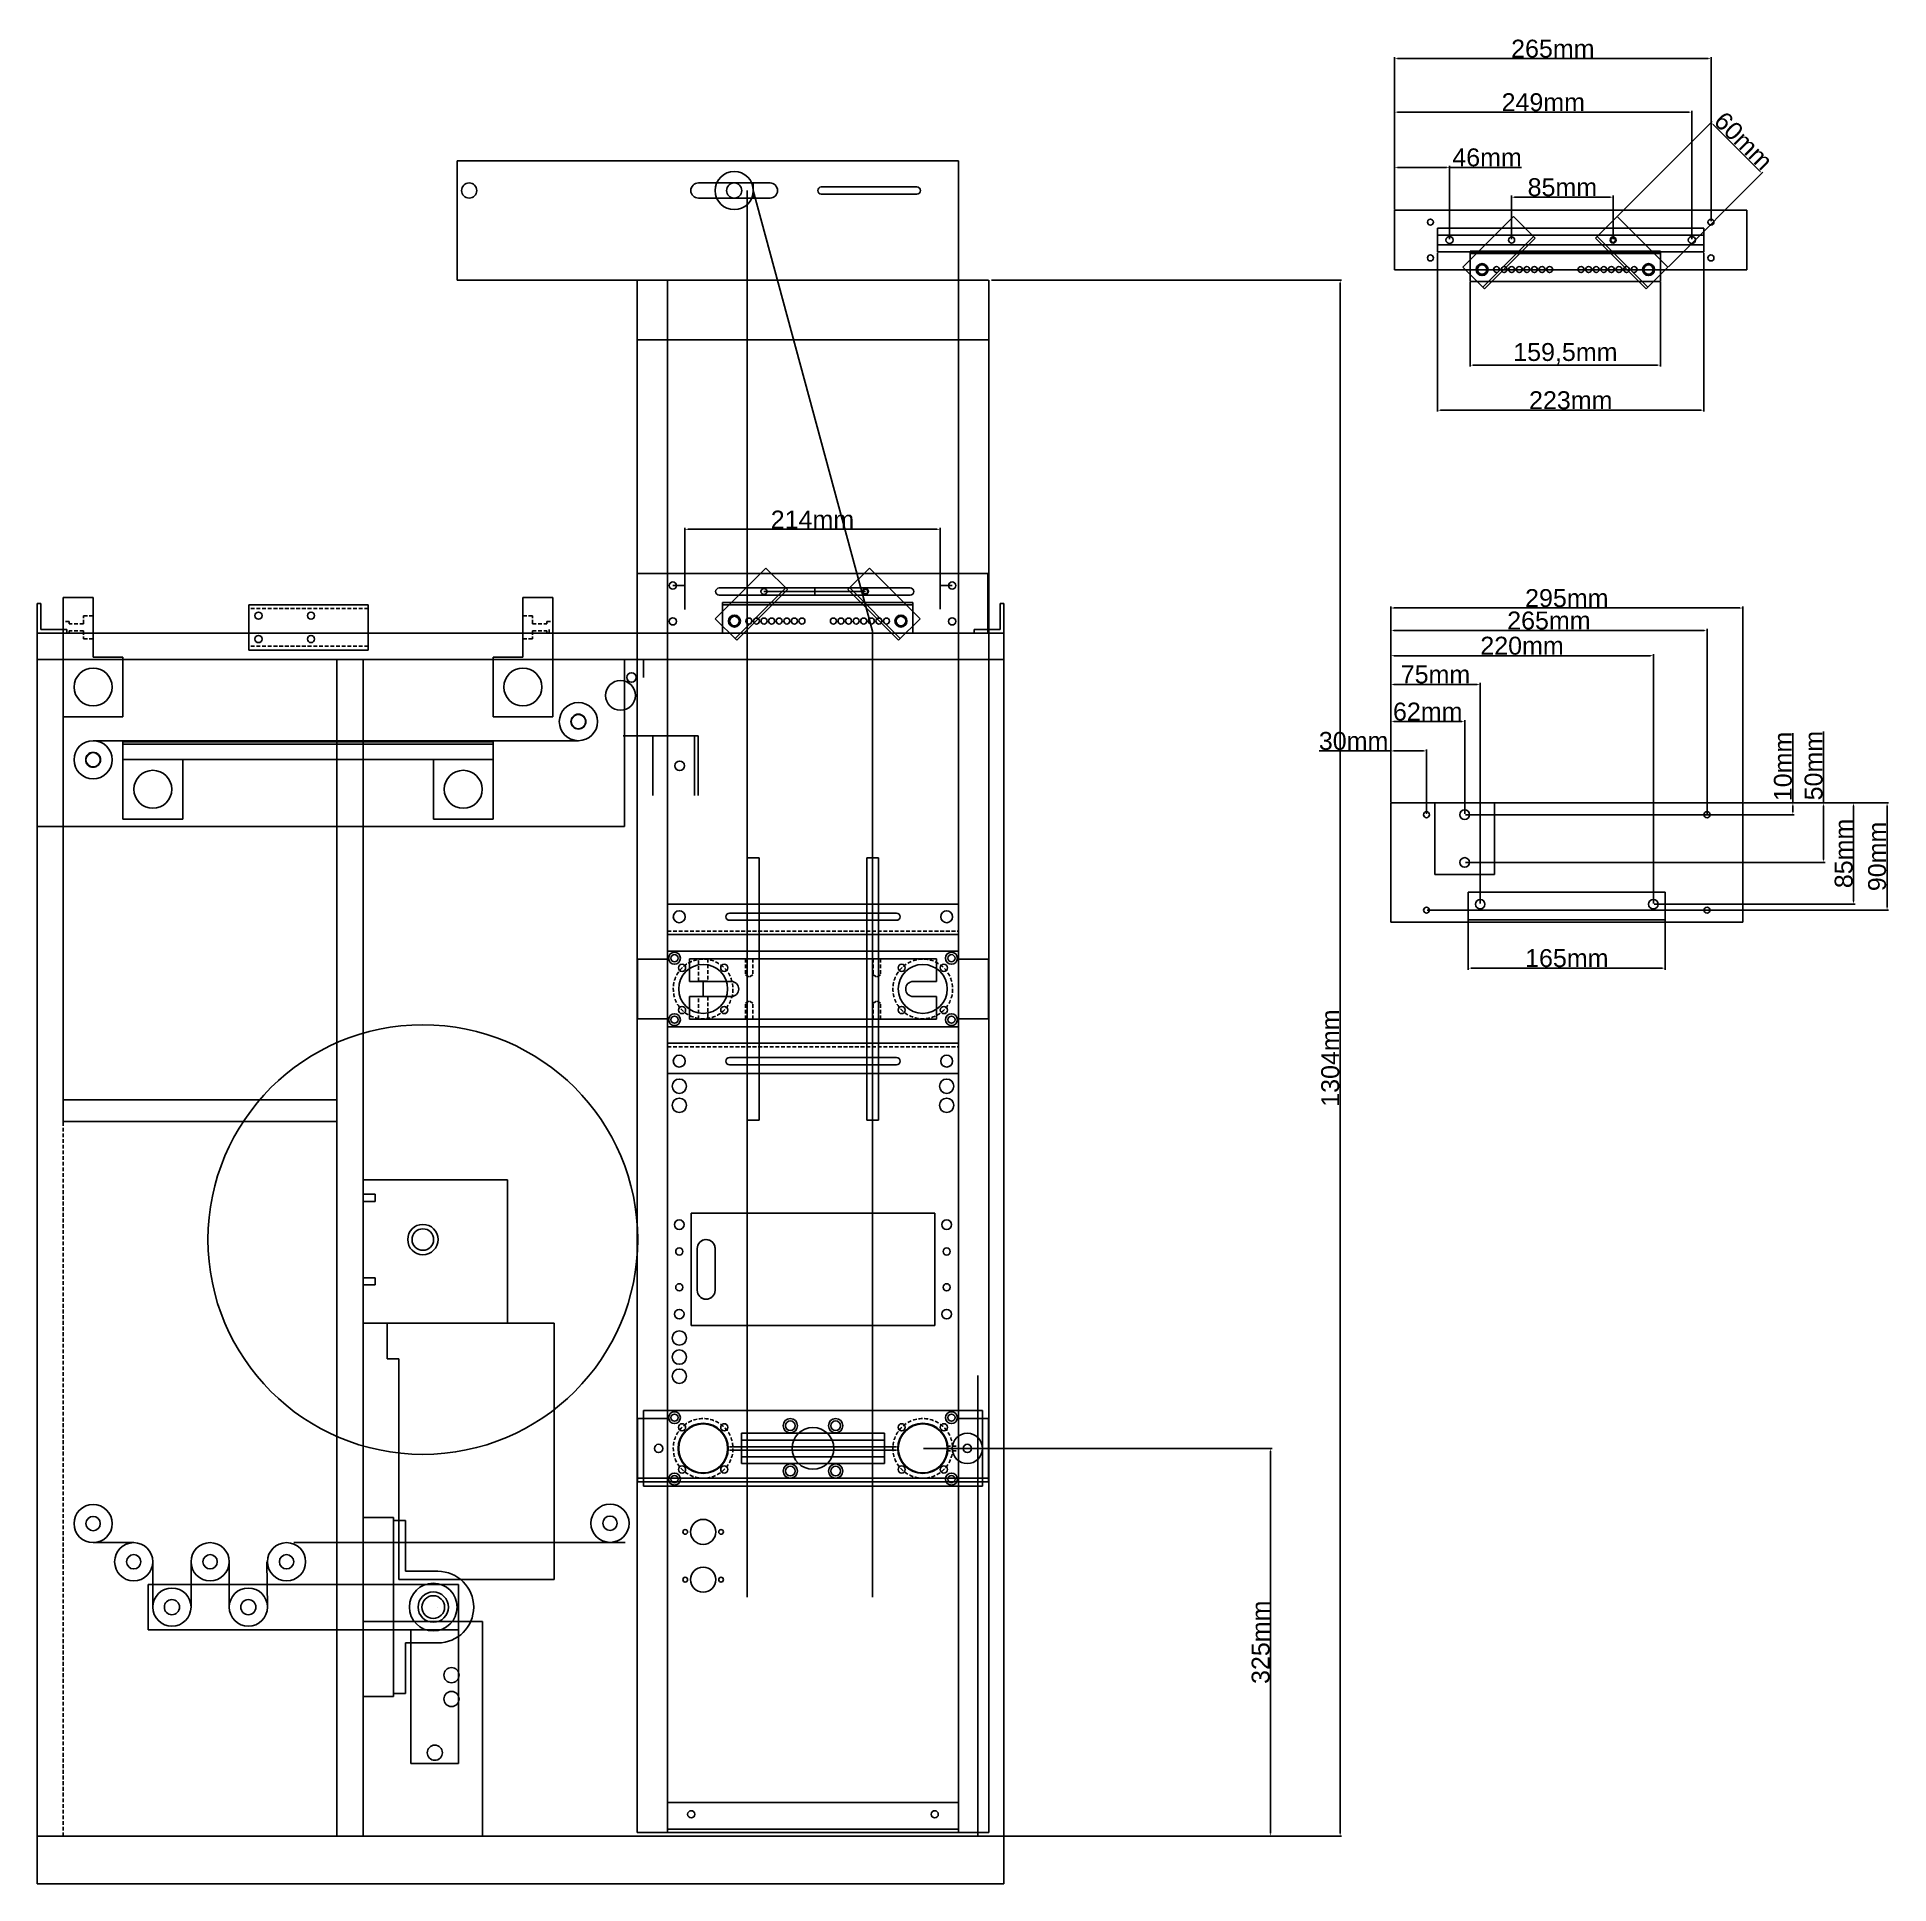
# Model space of a CAD drawing. Header units: centimetres. Extents: x -10816 to 14158, y 31630 to 54288.
# Drawn here: x -10816 to -9264, y 32969 to 34517 of the extents above.
import ezdxf

# ---------------------------------------------------------------- set-up
doc = ezdxf.new("R2010")
doc.units = ezdxf.units.CM
doc.header["$LTSCALE"] = 0.5
doc.linetypes.add('DASHED2', pattern=[9.525, 6.35, -3.175])
doc.styles.get("Standard").update_dxf_attribs({"font": 'arial.ttf'})
doc.dimstyles.new('ISO-25', dxfattribs={"dimtxt": 15, "dimasz": 2.5, "dimexe": 1.25, "dimexo": 0.625, "dimtad": 1, "dimtxsty": 'Standard', "dimcen": 2.5, "dimclrd": 1, "dimclre": 1, "dimadec": 0, "dimazin": 0, "dimtfac": 1, "dimtmove": 0, "dimatfit": 3, "dimfxl": 1, "dimarcsym": 0})

msp = doc.modelspace()

# ---------------------------------------------------------------- blocks, each defined once
blk = doc.blocks.new('*D143')
at = {"color": 1, "lineweight": -2, "transparency": 16777216}
for p, q in [((-10273, 34038.1), (-10273, 34105.9)), ((-10270.5, 34104.6), (-10061.5, 34104.6)), ((-10059, 34038.2), (-10059, 34105.9))]:
    blk.add_line(p, q, dxfattribs=at)
at = {"color": 1, "transparency": 16777216}
for points in [[(-10270.5, 34105), (-10270.5, 34104.2), (-10273, 34104.6)], [(-10061.5, 34105), (-10061.5, 34104.2), (-10059, 34104.6)]]:
    blk.add_solid(points, dxfattribs=at)
at = {"layer": 'Defpoints', "color": 0, "transparency": 16777216}
for p in [(-10059, 34104.6), (-10273, 34037.5), (-10059, 34037.6, -22.3)]:
    blk.add_point(p, dxfattribs=at)
at = {"color": 0, "transparency": 16777216, "insert": (-10166, 34112.8), "char_height": 15, "attachment_point": 5}
blk.add_mtext('214mm', dxfattribs=at)
blk = doc.blocks.new('*D144')
at = {"color": 1, "lineweight": -2, "transparency": 16777216}
for p, q in [((-9678.3, 34372.7), (-9678.3, 34409.2)), ((-9632.3, 34347.7), (-9632.3, 34409.2)), ((-9675.8, 34407.9), (-9634.8, 34407.9)), ((-9632.3, 34407.9), (-9572, 34407.9))]:
    blk.add_line(p, q, dxfattribs=at)
at = {"color": 1, "transparency": 16777216}
for points in [[(-9675.8, 34408.4), (-9675.8, 34407.5), (-9678.3, 34407.9)], [(-9634.8, 34408.4), (-9634.8, 34407.5), (-9632.3, 34407.9)]]:
    blk.add_solid(points, dxfattribs=at)
at = {"layer": 'Defpoints', "color": 0, "transparency": 16777216}
for p in [(-9632.3, 34407.9), (-9678.3, 34372), (-9632.3, 34347)]:
    blk.add_point(p, dxfattribs=at)
at = {"color": 0, "transparency": 16777216, "insert": (-9600.9, 34416.2), "char_height": 15, "attachment_point": 5}
blk.add_mtext('46mm', dxfattribs=at)
blk = doc.blocks.new('*D145')
at = {"color": 1, "lineweight": -2, "transparency": 16777216}
for p, q in [((-9678.3, 34372.7), (-9678.3, 34455.4)), ((-9675.8, 34454.2), (-9431.8, 34454.2)), ((-9429.3, 34347.7), (-9429.3, 34455.4))]:
    blk.add_line(p, q, dxfattribs=at)
at = {"color": 1, "transparency": 16777216}
for points in [[(-9675.8, 34454.6), (-9675.8, 34453.7), (-9678.3, 34454.2)], [(-9431.8, 34454.6), (-9431.8, 34453.7), (-9429.3, 34454.2)]]:
    blk.add_solid(points, dxfattribs=at)
at = {"layer": 'Defpoints', "color": 0, "transparency": 16777216}
for p in [(-9429.3, 34454.2), (-9678.3, 34372), (-9429.3, 34347)]:
    blk.add_point(p, dxfattribs=at)
at = {"color": 0, "transparency": 16777216, "insert": (-9553.8, 34462.4), "char_height": 15, "attachment_point": 5}
blk.add_mtext('249mm', dxfattribs=at)
blk = doc.blocks.new('*D146')
at = {"color": 1, "lineweight": -2, "transparency": 16777216}
for p, q in [((-9642.3, 34336.4), (-9642.3, 34203.2)), ((-9419.3, 34336.4), (-9419.3, 34203.2)), ((-9639.8, 34204.4), (-9421.8, 34204.4))]:
    blk.add_line(p, q, dxfattribs=at)
at = {"color": 1, "transparency": 16777216}
for points in [[(-9639.8, 34204.9), (-9639.8, 34204), (-9642.3, 34204.4)], [(-9421.8, 34204.9), (-9421.8, 34204), (-9419.3, 34204.4)]]:
    blk.add_solid(points, dxfattribs=at)
at = {"layer": 'Defpoints', "color": 0, "transparency": 16777216}
for p in [(-9642.3, 34337), (-9419.3, 34337), (-9419.3, 34204.4)]:
    blk.add_point(p, dxfattribs=at)
at = {"color": 0, "transparency": 16777216, "insert": (-9530.8, 34212.7), "char_height": 15, "attachment_point": 5}
blk.add_mtext('223mm', dxfattribs=at)
blk = doc.blocks.new('*D147')
at = {"color": 1, "lineweight": -2, "transparency": 16777216}
for p, q in [((-9615.1, 34311.7), (-9615.1, 34241)), ((-9455.6, 34311.7), (-9455.6, 34241)), ((-9612.6, 34242.2), (-9458.1, 34242.2))]:
    blk.add_line(p, q, dxfattribs=at)
at = {"color": 1, "transparency": 16777216}
for points in [[(-9612.6, 34242.6), (-9612.6, 34241.8), (-9615.1, 34242.2)], [(-9458.1, 34242.6), (-9458.1, 34241.8), (-9455.6, 34242.2)]]:
    blk.add_solid(points, dxfattribs=at)
at = {"layer": 'Defpoints', "color": 0, "transparency": 16777216}
for p in [(-9615.1, 34312.3), (-9455.6, 34312.3), (-9455.6, 34242.2)]:
    blk.add_point(p, dxfattribs=at)
at = {"color": 0, "transparency": 16777216, "insert": (-9535.3, 34251.8), "char_height": 15, "attachment_point": 5}
blk.add_mtext('159,5mm', dxfattribs=at)
blk = doc.blocks.new('*D148')
at = {"color": 1, "lineweight": -2, "transparency": 16777216}
for p, q in [((-9491.5, 34367.1), (-9412.3, 34446.3)), ((-9411.4, 34443.7), (-9372.5, 34404.8)), ((-9449, 34324.7), (-9369.8, 34403.9))]:
    blk.add_line(p, q, dxfattribs=at)
at = {"color": 1, "transparency": 16777216}
for points in [[(-9411.1, 34443.9), (-9411.7, 34443.4), (-9413.2, 34445.4)], [(-9372.2, 34405.1), (-9372.8, 34404.5), (-9370.7, 34403)]]:
    blk.add_solid(points, dxfattribs=at)
at = {"layer": 'Defpoints', "color": 0, "transparency": 16777216}
for p in [(-9370.7, 34403), (-9491.9, 34366.7), (-9449.5, 34324.2)]:
    blk.add_point(p, dxfattribs=at)
at = {"color": 0, "transparency": 16777216, "insert": (-9386.1, 34430.1), "char_height": 15, "attachment_point": 5, "rotation": 315}
blk.add_mtext('60mm', dxfattribs=at)
blk = doc.blocks.new('*D149')
at = {"color": 1, "lineweight": -2, "transparency": 16777216}
for p, q in [((-9580.3, 34347.7), (-9580.3, 34384.2)), ((-9577.8, 34382.9), (-9497.8, 34382.9)), ((-9495.3, 34347.7), (-9495.3, 34384.2))]:
    blk.add_line(p, q, dxfattribs=at)
at = {"color": 1, "transparency": 16777216}
for points in [[(-9577.8, 34383.4), (-9577.8, 34382.5), (-9580.3, 34382.9)], [(-9497.8, 34383.4), (-9497.8, 34382.5), (-9495.3, 34382.9)]]:
    blk.add_solid(points, dxfattribs=at)
at = {"layer": 'Defpoints', "color": 0, "transparency": 16777216}
for p in [(-9495.3, 34382.9), (-9580.3, 34347), (-9495.3, 34347)]:
    blk.add_point(p, dxfattribs=at)
at = {"color": 0, "transparency": 16777216, "insert": (-9537.8, 34391.2), "char_height": 15, "attachment_point": 5}
blk.add_mtext('85mm', dxfattribs=at)
blk = doc.blocks.new('*D150')
at = {"color": 1, "lineweight": -2, "transparency": 16777216}
for p, q in [((-9678.3, 34372.7), (-9678.3, 34500.3)), ((-9675.8, 34499), (-9415.8, 34499)), ((-9413.3, 34362.7), (-9413.3, 34500.3))]:
    blk.add_line(p, q, dxfattribs=at)
at = {"color": 1, "transparency": 16777216}
for points in [[(-9675.8, 34499.4), (-9675.8, 34498.6), (-9678.3, 34499)], [(-9415.8, 34499.4), (-9415.8, 34498.6), (-9413.3, 34499)]]:
    blk.add_solid(points, dxfattribs=at)
at = {"layer": 'Defpoints', "color": 0, "transparency": 16777216}
for p in [(-9413.3, 34499), (-9678.3, 34372), (-9413.3, 34362)]:
    blk.add_point(p, dxfattribs=at)
at = {"color": 0, "transparency": 16777216, "insert": (-9545.8, 34507.3), "char_height": 15, "attachment_point": 5}
blk.add_mtext('265mm', dxfattribs=at)
blk = doc.blocks.new('*D151')
at = {"color": 1, "lineweight": -2, "transparency": 16777216}
for p, q in [((-9681.6, 33918.9), (-9741.4, 33918.9)), ((-9681.6, 33876.1), (-9681.6, 33920.2)), ((-9654.1, 33918.9), (-9679.1, 33918.9)), ((-9651.6, 33866.1), (-9651.6, 33920.2))]:
    blk.add_line(p, q, dxfattribs=at)
at = {"color": 1, "transparency": 16777216}
for points in [[(-9679.1, 33919.4), (-9679.1, 33918.5), (-9681.6, 33918.9)], [(-9654.1, 33919.4), (-9654.1, 33918.5), (-9651.6, 33918.9)]]:
    blk.add_solid(points, dxfattribs=at)
at = {"layer": 'Defpoints', "color": 0, "transparency": 16777216}
for p in [(-9681.6, 33918.9), (-9681.6, 33875.5), (-9651.6, 33865.5)]:
    blk.add_point(p, dxfattribs=at)
at = {"color": 0, "transparency": 16777216, "insert": (-9712.7, 33927.2), "char_height": 15, "attachment_point": 5}
blk.add_mtext('30mm', dxfattribs=at)
blk = doc.blocks.new('*D152')
at = {"color": 1, "lineweight": -2, "transparency": 16777216}
for p, q in [((-9681.6, 33876.1), (-9681.6, 33944.8)), ((-9619.6, 33866.1), (-9619.6, 33944.8)), ((-9622.1, 33943.5), (-9679.1, 33943.5))]:
    blk.add_line(p, q, dxfattribs=at)
at = {"color": 1, "transparency": 16777216}
for points in [[(-9679.1, 33943.9), (-9679.1, 33943.1), (-9681.6, 33943.5)], [(-9622.1, 33943.9), (-9622.1, 33943.1), (-9619.6, 33943.5)]]:
    blk.add_solid(points, dxfattribs=at)
at = {"layer": 'Defpoints', "color": 0, "transparency": 16777216}
for p in [(-9681.6, 33943.5), (-9681.6, 33875.5), (-9619.6, 33865.5)]:
    blk.add_point(p, dxfattribs=at)
at = {"color": 0, "transparency": 16777216, "insert": (-9650.6, 33951.8), "char_height": 15, "attachment_point": 5}
blk.add_mtext('62mm', dxfattribs=at)
blk = doc.blocks.new('*D153')
at = {"color": 1, "lineweight": -2, "transparency": 16777216}
for p, q in [((-9681.6, 33876.1), (-9681.6, 33975.9)), ((-9609.1, 33974.7), (-9679.1, 33974.7)), ((-9606.6, 33791.1), (-9606.6, 33975.9))]:
    blk.add_line(p, q, dxfattribs=at)
at = {"color": 1, "transparency": 16777216}
for points in [[(-9679.1, 33975.1), (-9679.1, 33974.2), (-9681.6, 33974.7)], [(-9609.1, 33975.1), (-9609.1, 33974.2), (-9606.6, 33974.7)]]:
    blk.add_solid(points, dxfattribs=at)
at = {"layer": 'Defpoints', "color": 0, "transparency": 16777216}
for p in [(-9681.6, 33974.7), (-9681.6, 33875.5), (-9606.6, 33790.5)]:
    blk.add_point(p, dxfattribs=at)
at = {"color": 0, "transparency": 16777216, "insert": (-9644.1, 33982.9), "char_height": 15, "attachment_point": 5}
blk.add_mtext('75mm', dxfattribs=at)
blk = doc.blocks.new('*D154')
at = {"color": 1, "lineweight": -2, "transparency": 16777216}
for p, q in [((-9681.6, 33876.1), (-9681.6, 34000)), ((-9464.1, 33998.7), (-9679.1, 33998.7)), ((-9461.6, 33791.1), (-9461.6, 34000))]:
    blk.add_line(p, q, dxfattribs=at)
at = {"color": 1, "transparency": 16777216}
for points in [[(-9679.1, 33999.1), (-9679.1, 33998.3), (-9681.6, 33998.7)], [(-9464.1, 33999.1), (-9464.1, 33998.3), (-9461.6, 33998.7)]]:
    blk.add_solid(points, dxfattribs=at)
at = {"layer": 'Defpoints', "color": 0, "transparency": 16777216}
for p in [(-9681.6, 33998.7), (-9681.6, 33875.5), (-9461.6, 33790.5)]:
    blk.add_point(p, dxfattribs=at)
at = {"color": 0, "transparency": 16777216, "insert": (-9571.6, 34007), "char_height": 15, "attachment_point": 5}
blk.add_mtext('220mm', dxfattribs=at)
blk = doc.blocks.new('*D155')
at = {"color": 1, "lineweight": -2, "transparency": 16777216}
for p, q in [((-9681.6, 33876.1), (-9681.6, 34039.9)), ((-9389.1, 34038.7), (-9679.1, 34038.7)), ((-9386.6, 33876.1), (-9386.6, 34039.9))]:
    blk.add_line(p, q, dxfattribs=at)
at = {"color": 1, "transparency": 16777216}
for points in [[(-9679.1, 34039.1), (-9679.1, 34038.2), (-9681.6, 34038.7)], [(-9389.1, 34039.1), (-9389.1, 34038.2), (-9386.6, 34038.7)]]:
    blk.add_solid(points, dxfattribs=at)
at = {"layer": 'Defpoints', "color": 0, "transparency": 16777216}
for p in [(-9681.6, 34038.7), (-9681.6, 33875.5), (-9386.6, 33875.5)]:
    blk.add_point(p, dxfattribs=at)
at = {"color": 0, "transparency": 16777216, "insert": (-9534.1, 34046.9), "char_height": 15, "attachment_point": 5}
blk.add_mtext('295mm', dxfattribs=at)
blk = doc.blocks.new('*D156')
at = {"color": 1, "lineweight": -2, "transparency": 16777216}
for p, q in [((-9344.7, 33875.5), (-9344.7, 33933.8)), ((-9386, 33875.5), (-9343.5, 33875.5)), ((-9344.7, 33868), (-9344.7, 33873)), ((-9619, 33865.5), (-9343.5, 33865.5))]:
    blk.add_line(p, q, dxfattribs=at)
at = {"color": 1, "transparency": 16777216}
for points in [[(-9345.2, 33873), (-9344.3, 33873), (-9344.7, 33875.5)], [(-9345.2, 33868), (-9344.3, 33868), (-9344.7, 33865.5)]]:
    blk.add_solid(points, dxfattribs=at)
at = {"layer": 'Defpoints', "color": 0, "transparency": 16777216}
for p in [(-9386.6, 33875.5), (-9344.7, 33875.5), (-9619.6, 33865.5)]:
    blk.add_point(p, dxfattribs=at)
at = {"color": 0, "transparency": 16777216, "insert": (-9353, 33905.9), "char_height": 15, "attachment_point": 5, "rotation": 90}
blk.add_mtext('10mm', dxfattribs=at)
blk = doc.blocks.new('*D157')
at = {"color": 1, "lineweight": -2, "transparency": 16777216}
for p, q in [((-9319, 33875.5), (-9319, 33935.2)), ((-9386, 33875.5), (-9317.8, 33875.5)), ((-9319, 33828), (-9319, 33873)), ((-9619, 33825.5), (-9317.8, 33825.5))]:
    blk.add_line(p, q, dxfattribs=at)
at = {"color": 1, "transparency": 16777216}
for points in [[(-9319.4, 33873), (-9318.6, 33873), (-9319, 33875.5)], [(-9319.4, 33828), (-9318.6, 33828), (-9319, 33825.5)]]:
    blk.add_solid(points, dxfattribs=at)
at = {"layer": 'Defpoints', "color": 0, "transparency": 16777216}
for p in [(-9386.6, 33875.5), (-9319, 33875.5), (-9619.6, 33825.5)]:
    blk.add_point(p, dxfattribs=at)
at = {"color": 0, "transparency": 16777216, "insert": (-9327.3, 33906.6), "char_height": 15, "attachment_point": 5, "rotation": 90}
blk.add_mtext('50mm', dxfattribs=at)
blk = doc.blocks.new('*D158')
at = {"color": 1, "lineweight": -2, "transparency": 16777216}
for p, q in [((-9386, 33875.5), (-9292.6, 33875.5)), ((-9293.9, 33793), (-9293.9, 33873)), ((-9461, 33790.5), (-9292.6, 33790.5))]:
    blk.add_line(p, q, dxfattribs=at)
at = {"color": 1, "transparency": 16777216}
for points in [[(-9294.3, 33873), (-9293.4, 33873), (-9293.9, 33875.5)], [(-9294.3, 33793), (-9293.4, 33793), (-9293.9, 33790.5)]]:
    blk.add_solid(points, dxfattribs=at)
at = {"layer": 'Defpoints', "color": 0, "transparency": 16777216}
for p in [(-9386.6, 33875.5), (-9293.9, 33875.5), (-9461.6, 33790.5)]:
    blk.add_point(p, dxfattribs=at)
at = {"color": 0, "transparency": 16777216, "insert": (-9302.1, 33833), "char_height": 15, "attachment_point": 5, "rotation": 90}
blk.add_mtext('85mm', dxfattribs=at)
blk = doc.blocks.new('*D159')
at = {"color": 1, "lineweight": -2, "transparency": 16777216}
for p, q in [((-9386, 33875.5), (-9264.5, 33875.5)), ((-9265.8, 33788), (-9265.8, 33873)), ((-9651, 33785.5), (-9264.5, 33785.5))]:
    blk.add_line(p, q, dxfattribs=at)
at = {"color": 1, "transparency": 16777216}
for points in [[(-9266.2, 33873), (-9265.4, 33873), (-9265.8, 33875.5)], [(-9266.2, 33788), (-9265.4, 33788), (-9265.8, 33785.5)]]:
    blk.add_solid(points, dxfattribs=at)
at = {"layer": 'Defpoints', "color": 0, "transparency": 16777216}
for p in [(-9386.6, 33875.5), (-9265.8, 33875.5), (-9651.6, 33785.5)]:
    blk.add_point(p, dxfattribs=at)
at = {"color": 0, "transparency": 16777216, "insert": (-9274.1, 33830.5), "char_height": 15, "attachment_point": 5, "rotation": 90}
blk.add_mtext('90mm', dxfattribs=at)
blk = doc.blocks.new('*D160')
at = {"color": 1, "lineweight": -2, "transparency": 16777216}
for p, q in [((-9681.6, 33876.1), (-9681.6, 34021.1)), ((-9419.1, 34019.8), (-9679.1, 34019.8)), ((-9416.6, 33866.1), (-9416.6, 34021.1))]:
    blk.add_line(p, q, dxfattribs=at)
at = {"color": 1, "transparency": 16777216}
for points in [[(-9679.1, 34020.2), (-9679.1, 34019.4), (-9681.6, 34019.8)], [(-9419.1, 34020.2), (-9419.1, 34019.4), (-9416.6, 34019.8)]]:
    blk.add_solid(points, dxfattribs=at)
at = {"layer": 'Defpoints', "color": 0, "transparency": 16777216}
for p in [(-9681.6, 34019.8), (-9681.6, 33875.5), (-9416.6, 33865.5)]:
    blk.add_point(p, dxfattribs=at)
at = {"color": 0, "transparency": 16777216, "insert": (-9549.1, 34028.1), "char_height": 15, "attachment_point": 5}
blk.add_mtext('265mm', dxfattribs=at)
blk = doc.blocks.new('*D161')
at = {"color": 1, "lineweight": -2, "transparency": 16777216}
for p, q in [((-9616.6, 33774.8), (-9616.6, 33735.6)), ((-9451.6, 33774.8), (-9451.6, 33735.6)), ((-9614.1, 33736.9), (-9454.1, 33736.9))]:
    blk.add_line(p, q, dxfattribs=at)
at = {"color": 1, "transparency": 16777216}
for points in [[(-9614.1, 33737.3), (-9614.1, 33736.5), (-9616.6, 33736.9)], [(-9454.1, 33737.3), (-9454.1, 33736.5), (-9451.6, 33736.9)]]:
    blk.add_solid(points, dxfattribs=at)
at = {"layer": 'Defpoints', "color": 0, "transparency": 16777216}
for p in [(-9616.6, 33775.5), (-9451.6, 33775.5), (-9451.6, 33736.9)]:
    blk.add_point(p, dxfattribs=at)
at = {"color": 0, "transparency": 16777216, "insert": (-9534.1, 33745.2), "char_height": 15, "attachment_point": 5}
blk.add_mtext('165mm', dxfattribs=at)
blk = doc.blocks.new('*D170')
at = {"color": 1, "lineweight": -2, "transparency": 16777216}
for p, q in [((-10072.9, 33334.5), (-9780.9, 33334.5)), ((-9782.2, 33012), (-9782.2, 33332)), ((-10004.9, 33009.5), (-9780.9, 33009.5))]:
    blk.add_line(p, q, dxfattribs=at)
at = {"color": 1, "transparency": 16777216}
for points in [[(-9782.6, 33332), (-9781.8, 33332), (-9782.2, 33334.5)], [(-9782.6, 33012), (-9781.8, 33012), (-9782.2, 33009.5)]]:
    blk.add_solid(points, dxfattribs=at)
at = {"layer": 'Defpoints', "color": 0, "transparency": 16777216}
for p in [(-10073.6, 33334.5), (-9782.2, 33334.5), (-10005.6, 33009.5)]:
    blk.add_point(p, dxfattribs=at)
at = {"color": 0, "transparency": 16777216, "insert": (-9790.5, 33172), "char_height": 15, "attachment_point": 5, "rotation": 90}
blk.add_mtext('325mm', dxfattribs=at)
blk = doc.blocks.new('*D171')
at = {"color": 1, "lineweight": -2, "transparency": 16777216}
for p, q in [((-10015.9, 34313.5), (-9722.7, 34313.5)), ((-9723.9, 34311), (-9723.9, 33012)), ((-10004.9, 33009.5), (-9722.7, 33009.5))]:
    blk.add_line(p, q, dxfattribs=at)
at = {"color": 1, "transparency": 16777216}
for points in [[(-9724.4, 34311), (-9723.5, 34311), (-9723.9, 34313.5)], [(-9724.4, 33012), (-9723.5, 33012), (-9723.9, 33009.5)]]:
    blk.add_solid(points, dxfattribs=at)
at = {"layer": 'Defpoints', "color": 0, "transparency": 16777216}
for p in [(-10016.6, 34313.5), (-10005.6, 33009.5), (-9723.9, 33009.5)]:
    blk.add_point(p, dxfattribs=at)
at = {"color": 0, "transparency": 16777216, "insert": (-9732.2, 33661.5), "char_height": 15, "attachment_point": 5, "rotation": 90}
blk.add_mtext('1304mm', dxfattribs=at)

# ---------------------------------------------------------------- dimensions: what is measured, and where the dimension line sits
for base, p1, p2, picture, middle in [((-9413.325, 34499.003), (-9678.325, 34372.031), (-9413.325, 34362.031), '*D150', (-9545.825, 34507.287)), ((-9429.325, 34454.152), (-9678.325, 34372.031), (-9429.325, 34347.031), '*D145', (-9553.825, 34462.436)), ((-9632.325, 34407.946), (-9678.325, 34372.031), (-9632.325, 34347.031), '*D144', (-9600.899, 34416.229)), ((-9495.325, 34382.945), (-9580.325, 34347.031), (-9495.325, 34347.031), '*D149', (-9537.825, 34391.229)), ((-9419.325, 34204.444), (-9642.325, 34337.031), (-9419.325, 34337.031), '*D146', (-9530.825, 34212.733)), ((-9455.577, 34242.202), (-9615.077, 34312.283), (-9455.577, 34312.283), '*D147', (-9535.327, 34251.841)), ((-10058.97883738, 34104.628082462), (-10272.97383738, 34037.465804072), (-10058.97883738, 34037.562673825, -22.3), '*D143', (-10165.97633738, 34112.783778233)), ((-9681.628, 34019.806), (-9416.628, 33865.474), (-9681.628, 33875.474), '*D160', (-9549.128, 34028.089)), ((-9681.628, 33998.703), (-9461.628, 33790.474), (-9681.628, 33875.474), '*D154', (-9571.628, 34006.987)), ((-9681.628, 33974.666), (-9606.628, 33790.474), (-9681.628, 33875.474), '*D153', (-9644.128, 33982.918)), ((-9681.628, 33943.533), (-9619.628, 33865.474), (-9681.628, 33875.474), '*D152', (-9650.628, 33951.817)), ((-9681.628, 33918.947), (-9651.628, 33865.474), (-9681.628, 33875.474), '*D151', (-9712.747, 33927.235)), ((-9451.628, 33736.882), (-9616.628, 33775.474), (-9451.628, 33775.474), '*D161', (-9534.128, 33745.165))]:
    dim = msp.add_linear_dim(base=base, p1=p1, p2=p2, dimstyle='ISO-25', override={"dimpost": 'mm'})
    dim.commit()
    dim.dimension.update_dxf_attribs({"geometry": picture, "text_midpoint": middle})
dim = msp.add_aligned_dim(p1=(-9491.916, 34366.654), p2=(-9449.49, 34324.227), distance=111.389, dimstyle='ISO-25', override={"dimpost": 'mm'})
dim.commit()
dim.dimension.update_dxf_attribs({"geometry": '*D148', "text_midpoint": (-9386.082, 34430.062)})
for base, p1, p2, picture, middle in [((-9723.942, 33009.466), (-10016.574, 34313.466), (-10005.574, 33009.466), '*D171', (-9732.23, 33661.466)), ((-9319.007, 33875.474), (-9619.628, 33825.474), (-9386.628, 33875.474), '*D157', (-9327.291, 33906.599)), ((-9344.743, 33875.474), (-9619.628, 33865.474), (-9386.628, 33875.474), '*D156', (-9353.026, 33905.893)), ((-9265.783, 33875.474), (-9651.628, 33785.474), (-9386.628, 33875.474), '*D159', (-9274.066, 33830.474)), ((-9293.857, 33875.474), (-9461.628, 33790.474), (-9386.628, 33875.474), '*D158', (-9302.141, 33832.974)), ((-9782.193, 33334.466), (-10005.574, 33009.466), (-10073.574, 33334.466), '*D170', (-9790.482, 33171.966))]:
    dim = msp.add_linear_dim(base=base, p1=p1, p2=p2, angle=90, dimstyle='ISO-25', override={"dimpost": 'mm'})
    dim.commit()
    dim.dimension.update_dxf_attribs({"geometry": picture, "text_midpoint": middle})
dim = msp.add_linear_dim(base=(-9681.628, 34038.657), p1=(-9386.628, 33875.474), p2=(-9681.628, 33875.474), dimstyle='ISO-25', override={"dimpost": 'mm'})
dim.commit()
dim.dimension.update_dxf_attribs({"geometry": '*D155', "text_midpoint": (-9534.128, 34038.657), "dimtype": 160})

# ---------------------------------------------------------------- linework, layer by layer
for p, q in [((-10043.574, 34413.466), (-10463.574, 34413.466)), ((-10463.574, 34313.466), (-10463.574, 34413.466)), ((-10463.574, 34413.466), (-10453.574, 34413.466)), ((-10463.574, 34413.466), (-10233.574, 34413.466)), ((-10043.574, 34313.466), (-10043.574, 34413.466)), ((-10261.574, 34394.816), (-10201.574, 34394.816)), ((-10215.574, 34394.816), (-10215.574, 34382.116)), ((-10261.574, 34382.116), (-10201.574, 34382.116)), ((-10215.574, 34382.116), (-10215.574, 34388.466)), ((-10158.574, 34391.466), (-10078.574, 34391.466)), ((-10078.574, 34385.466), (-10158.574, 34385.466)), ((-9678.325, 34372.031), (-9383.325, 34372.031)), ((-9678.325, 34372.031), (-9668.325, 34372.031)), ((-9678.325, 34322.031), (-9678.325, 34372.031)), ((-9658.325, 34372.031), (-9434.325, 34372.031)), ((-9621.161, 34324.227), (-9578.734, 34366.654)), ((-9578.734, 34366.654), (-9560.703, 34348.622)), ((-9491.916, 34366.654), (-9509.948, 34348.622)), ((-9449.49, 34324.227), (-9491.916, 34366.654)), ((-9383.325, 34372.031), (-9383.325, 34322.031)), ((-9642.325, 34357.031), (-9419.325, 34357.031)), ((-9642.325, 34357.031), (-9642.325, 34337.031)), ((-9419.325, 34351.031), (-9642.325, 34351.031)), ((-9562.117, 34350.037), (-9604.544, 34307.61)), ((-9560.703, 34348.622), (-9603.13, 34306.196)), ((-9509.948, 34348.622), (-9467.521, 34306.196)), ((-9508.533, 34350.037), (-9466.107, 34307.61)), ((-9419.325, 34357.031), (-9419.325, 34351.031)), ((-9419.325, 34357.031), (-9419.325, 34337.031)), ((-10043.574, 34313.466), (-10043.574, 34343.466)), ((-9642.325, 34343.031), (-9419.325, 34343.031)), ((-9419.325, 34337.031), (-9642.325, 34337.031)), ((-9615.077, 34337.783), (-9455.577, 34337.783)), ((-9615.077, 34312.283), (-9615.077, 34337.783)), ((-9615.077, 34335.783), (-9455.577, 34335.783)), ((-9455.577, 34337.783), (-9455.577, 34312.283)), ((-9419.325, 34343.031), (-9419.325, 34337.031)), ((-9383.325, 34322.031), (-9678.325, 34322.031)), ((-9603.13, 34306.196), (-9621.161, 34324.227)), ((-9467.521, 34306.196), (-9449.49, 34324.227)), ((-10043.574, 34313.466), (-10463.574, 34313.466)), ((-10312.974, 34313.466), (-10312.974, 33012.466)), ((-10312.574, 34313.466), (-10287.574, 34313.466)), ((-10287.574, 33012.466), (-10287.574, 34313.466)), ((-10287.574, 34263.466), (-10287.574, 34313.466)), ((-10043.574, 34313.466), (-10043.574, 33134.466)), ((-10043.574, 34313.466), (-10043.574, 34263.466)), ((-10043.574, 34313.466), (-10018.574, 34313.466)), ((-10018.174, 33012.466), (-10018.174, 34313.466)), ((-9455.577, 34312.283), (-9615.077, 34312.283)), ((-10287.574, 34263.466), (-10312.574, 34263.466)), ((-10287.574, 34263.466), (-10043.574, 34263.466)), ((-10043.574, 34263.466), (-10018.574, 34263.466)), ((-10247.462, 34029.662, -11.29), (-10205.035, 34072.088, -11.29)), ((-10205.035, 34072.088, -11.29), (-10187.004, 34054.057, -11.29)), ((-10118.217, 34072.088, -11.29), (-10136.248, 34054.057, -11.29)), ((-10075.791, 34029.662, -11.29), (-10118.217, 34072.088, -11.29)), ((-10312.974, 34017.466), (-10312.974, 34067.466)), ((-10312.974, 34067.466), (-10018.979, 34067.466, -22.3)), ((-10312.974, 34067.466), (-10302.974, 34067.466)), ((-10312.974, 34067.466), (-10282.974, 34067.466)), ((-10282.974, 34057.466), (-10272.974, 34057.466)), ((-10272.974, 34057.466), (-10272.974, 34037.466)), ((-10244.124, 34055.466, -0.14), (-10084.129, 34055.466, -22.44)), ((-10188.418, 34055.471, -11.29), (-10230.845, 34013.045, -11.29)), ((-10187.004, 34054.057, -11.29), (-10229.43, 34011.63, -11.29)), ((-10206.626, 34052.466, -11.29), (-10121.626, 34052.466, -11.29)), ((-10164.126, 34055.466, -11.29), (-10164.126, 34049.466, -11.29)), ((-10136.248, 34054.057, -11.29), (-10093.822, 34011.63, -11.29)), ((-10134.834, 34055.471, -11.29), (-10092.408, 34013.045, -11.29)), ((-10048.979, 34057.466, -22.3), (-10058.979, 34057.466, -22.3)), ((-10058.979, 34057.466, -22.3), (-10058.979, 34037.563, -22.3)), ((-10018.979, 34067.466, -22.3), (-10018.979, 34017.466, -22.3)), ((-10815.574, 34017.466), (-10815.574, 34042.466)), ((-10815.574, 34042.466), (-10812.514, 34042.466)), ((-10812.514, 34020.526), (-10812.514, 34042.466)), ((-10793.574, 34047.466), (-10793.574, 33947.466)), ((-10768.574, 34047.466), (-10793.574, 34047.466)), ((-10768.574, 33997.466), (-10768.574, 34047.466)), ((-10638.074, 34041.466), (-10638.074, 34003.466)), ((-10578.074, 34041.466), (-10638.074, 34041.466)), ((-10638.074, 34003.466), (-10638.074, 34041.466)), ((-10638.074, 34041.466), (-10578.074, 34041.466)), ((-10638.074, 34041.466), (-10538.074, 34041.466)), ((-10538.074, 34003.466), (-10538.074, 34041.466)), ((-10408.574, 34047.466), (-10383.574, 34047.466)), ((-10408.574, 33997.466), (-10408.574, 34047.466)), ((-10383.574, 34047.466), (-10383.574, 33947.466)), ((-10244.124, 34049.466, -0.14), (-10084.129, 34049.466, -22.44)), ((-10241.378, 34043.217, -11.29), (-10081.878, 34043.217, -11.29)), ((-10241.378, 34017.717, -11.29), (-10241.378, 34043.217, -11.29)), ((-10241.378, 34041.217, -11.29), (-10081.878, 34041.217, -11.29)), ((-10081.878, 34043.217, -11.29), (-10081.878, 34017.717, -11.29)), ((-10005.574, 34042.466), (-10008.634, 34042.466)), ((-10008.634, 34020.526), (-10008.634, 34042.466)), ((-10005.574, 34042.466), (-10008.634, 34042.466)), ((-10008.634, 34020.526), (-10008.634, 34042.466)), ((-10005.574, 34017.466), (-10005.574, 34042.466)), ((-10005.574, 34017.466), (-10005.574, 34042.466)), ((-10229.43, 34011.63, -11.29), (-10247.462, 34029.662, -11.29)), ((-10093.822, 34011.63, -11.29), (-10075.791, 34029.662, -11.29)), ((-10005.574, 34017.466), (-10815.574, 34017.466)), ((-10815.574, 34017.466), (-10815.574, 33995.466)), ((-10790.574, 34017.466), (-10815.574, 34017.466)), ((-10790.574, 34020.526), (-10812.514, 34020.526)), ((-10790.574, 34017.466), (-10790.574, 34020.526)), ((-10386.574, 34017.466), (-10386.574, 34020.526)), ((-10018.979, 34017.466, -22.3), (-10312.974, 34017.466)), ((-10312.974, 34017.466), (-10302.974, 34017.466)), ((-10081.878, 34017.717, -11.29), (-10241.378, 34017.717, -11.29)), ((-10030.574, 34020.526), (-10008.634, 34020.526)), ((-10030.574, 34020.526), (-10008.634, 34020.526)), ((-10030.574, 34020.526), (-10030.574, 34017.466)), ((-10030.574, 34017.466), (-10005.574, 34017.466)), ((-10030.574, 34017.466), (-10005.574, 34017.466)), ((-10005.574, 33995.466), (-10005.574, 34017.466)), ((-10005.574, 33995.466), (-10005.574, 34017.466)), ((-10005.574, 33995.466), (-10815.574, 33995.466)), ((-10815.574, 33995.466), (-10815.574, 33009.466)), ((-10793.574, 33995.466), (-10815.574, 33995.466)), ((-10793.574, 33995.466), (-10815.574, 33995.466)), ((-10815.574, 33995.466), (-10323.574, 33995.466)), ((-10793.574, 33995.466), (-10793.574, 33855.466)), ((-10793.574, 33995.466), (-10793.574, 33607.466)), ((-10768.574, 33997.466), (-10743.574, 33997.466)), ((-10743.574, 33947.466), (-10743.574, 33997.466)), ((-10638.074, 34003.466), (-10578.074, 34003.466)), ((-10638.074, 34003.466), (-10538.074, 34003.466)), ((-10564.374, 33995.466), (-10564.374, 33009.466)), ((-10542.374, 33009.466), (-10542.374, 33995.466)), ((-10440.074, 33995.466), (-10462.074, 33995.466)), ((-10433.574, 33947.466), (-10433.574, 33997.466)), ((-10408.574, 33997.466), (-10433.574, 33997.466)), ((-10323.574, 33995.466), (-10323.574, 33855.466)), ((-10307.574, 33995.466), (-10307.574, 33980.466)), ((-10005.574, 33009.466), (-10005.574, 33995.466)), ((-10005.574, 33009.466), (-10005.574, 33995.466)), ((-10793.574, 33947.466), (-10743.574, 33947.466)), ((-10383.574, 33947.466), (-10433.574, 33947.466)), ((-10324.574, 33931.466), (-10264.774, 33931.466)), ((-10299.774, 33931.466), (-10261.774, 33931.466)), ((-10299.774, 33881.466), (-10299.774, 33931.466)), ((-10287.574, 33931.466), (-10289.774, 33931.466)), ((-10289.774, 33931.466), (-10264.774, 33931.466)), ((-10264.774, 33931.466), (-10277.274, 33931.466)), ((-10261.774, 33931.466), (-10264.774, 33931.466)), ((-10264.774, 33931.466), (-10264.774, 33881.466)), ((-10264.774, 33931.466), (-10264.774, 33881.466)), ((-10261.774, 33931.466), (-10261.774, 33881.466)), ((-10768.574, 33927.466), (-10362.074, 33927.466)), ((-10744.574, 33927.466), (-10739.574, 33927.466)), ((-10744.574, 33927.466), (-10743.574, 33927.466)), ((-10743.574, 33926.466), (-10743.574, 33924.466)), ((-10433.574, 33926.466), (-10743.574, 33926.466)), ((-10743.574, 33924.466), (-10433.574, 33924.466)), ((-10743.574, 33924.466), (-10743.574, 33911.766)), ((-10399.574, 33927.466), (-10739.574, 33927.466)), ((-10433.574, 33924.466), (-10433.574, 33926.466)), ((-10433.574, 33911.766), (-10433.574, 33924.466)), ((-10743.574, 33911.766), (-10433.574, 33911.766)), ((-10743.574, 33861.766), (-10743.574, 33911.766)), ((-10743.574, 33911.766), (-10693.574, 33911.766)), ((-10693.574, 33911.766), (-10693.574, 33861.766)), ((-10433.574, 33911.766), (-10483.574, 33911.766)), ((-10483.574, 33911.766), (-10483.574, 33861.766)), ((-10433.574, 33861.766), (-10433.574, 33911.766)), ((-9681.628, 33875.474), (-9681.628, 33775.474)), ((-9681.628, 33875.474), (-9681.628, 33775.474)), ((-9681.628, 33875.474), (-9386.628, 33875.474)), ((-9644.628, 33875.474), (-9644.628, 33815.474)), ((-9594.628, 33815.474), (-9594.628, 33875.474)), ((-9386.628, 33775.474), (-9386.628, 33875.474)), ((-9386.628, 33875.474), (-9386.628, 33775.474)), ((-10323.574, 33855.466), (-10815.574, 33855.466)), ((-10693.574, 33861.766), (-10743.574, 33861.766)), ((-10483.574, 33861.766), (-10433.574, 33861.766)), ((-10220.574, 33829.466), (-10220.574, 33609.466)), ((-10220.574, 33829.466), (-10210.574, 33829.466)), ((-10210.574, 33609.466), (-10210.574, 33829.466)), ((-10120.574, 33609.466), (-10120.574, 33829.466)), ((-10110.574, 33829.466), (-10120.574, 33829.466)), ((-10110.574, 33829.466), (-10110.574, 33609.466)), ((-9644.628, 33815.474), (-9594.628, 33815.474)), ((-10287.574, 33780.366), (-10287.574, 33790.366)), ((-10287.574, 33790.366), (-10287.574, 33764.966)), ((-10043.574, 33790.366), (-10287.574, 33790.366)), ((-10043.574, 33780.366), (-10043.574, 33790.366)), ((-10043.574, 33790.366), (-10043.574, 33764.966)), ((-9451.628, 33800.474), (-9616.628, 33800.474)), ((-9616.628, 33800.474), (-9616.628, 33775.474)), ((-9451.628, 33800.474), (-9451.628, 33775.474)), ((-10235.574, 33782.966), (-10095.574, 33782.966)), ((-10235.574, 33776.966), (-10095.574, 33776.966)), ((-9681.628, 33775.474), (-9386.628, 33775.474)), ((-9616.628, 33775.474), (-9616.628, 33777.474)), ((-9616.628, 33777.474), (-9451.628, 33777.474)), ((-9616.628, 33775.474), (-9451.628, 33775.474)), ((-10287.574, 33744.466), (-10287.574, 33769.966)), ((-10287.574, 33764.966), (-10287.574, 33767.966)), ((-10043.574, 33764.966), (-10287.574, 33764.966)), ((-10043.574, 33769.966), (-10043.574, 33744.466)), ((-10287.574, 33744.466), (-10312.574, 33744.466)), ((-10312.574, 33744.466), (-10312.574, 33694.466)), ((-10043.574, 33751.216), (-10287.574, 33751.216)), ((-10287.574, 33751.216), (-10287.574, 33734.466)), ((-10287.574, 33744.466), (-10287.574, 33694.466)), ((-10287.574, 33694.466), (-10287.574, 33744.466)), ((-10287.574, 33719.466), (-10287.574, 33744.466)), ((-10287.574, 33744.466), (-10287.574, 33687.716)), ((-10287.574, 33744.466), (-10287.574, 33687.716)), ((-10287.574, 33719.466), (-10287.574, 33744.466)), ((-10269.074, 33744.807), (-10062.074, 33744.807)), ((-10269.074, 33725.76), (-10269.074, 33744.807)), ((-10222.074, 33744.807), (-10216.074, 33744.807)), ((-10115.074, 33744.807), (-10109.074, 33744.807)), ((-10062.074, 33744.807), (-10062.074, 33725.757)), ((-10043.574, 33687.716), (-10043.574, 33751.216)), ((-10043.574, 33751.216), (-10043.574, 33734.466)), ((-10043.574, 33744.466), (-10043.574, 33694.466)), ((-10043.574, 33744.466), (-10043.574, 33694.466)), ((-10043.574, 33744.466), (-10043.574, 33694.466)), ((-10043.574, 33744.466), (-10043.574, 33687.716)), ((-10043.574, 33744.466), (-10043.574, 33687.716)), ((-10043.574, 33719.466), (-10043.574, 33744.466)), ((-10043.574, 33744.466), (-10018.574, 33744.466)), ((-10018.574, 33744.466), (-10018.574, 33694.466)), ((-10287.574, 33721.466), (-10287.574, 33717.466)), ((-10234.074, 33725.757), (-10269.074, 33725.76)), ((-10234.074, 33713.057), (-10269.074, 33713.057)), ((-10269.074, 33713.057), (-10269.074, 33694.007)), ((-10261.574, 33725.895), (-10253.574, 33725.855)), ((-10253.574, 33725.855), (-10257.574, 33725.875)), ((-10257.574, 33725.875), (-10257.574, 33713.057)), ((-10081.569, 33725.757), (-10062.074, 33725.757)), ((-10081.569, 33713.057), (-10062.074, 33713.057)), ((-10062.074, 33713.057), (-10062.074, 33694.007)), ((-10043.574, 33721.466), (-10043.574, 33717.466)), ((-10312.574, 33694.466), (-10287.574, 33694.466)), ((-10287.574, 33694.466), (-10287.574, 33668.966)), ((-10287.574, 33687.716), (-10043.574, 33687.716)), ((-10062.074, 33694.007), (-10269.074, 33694.007)), ((-10222.074, 33694.007), (-10216.074, 33694.007)), ((-10115.074, 33694.007), (-10109.074, 33694.007)), ((-10043.574, 33668.966), (-10043.574, 33694.466)), ((-10018.574, 33694.466), (-10043.574, 33694.466)), ((-10287.574, 33648.566), (-10287.574, 33673.966)), ((-10043.574, 33673.966), (-10287.574, 33673.966)), ((-10287.574, 33673.966), (-10287.574, 33670.966)), ((-10043.574, 33648.566), (-10043.574, 33673.966)), ((-10287.574, 33658.566), (-10287.574, 33648.566)), ((-10235.574, 33661.966), (-10095.574, 33661.966)), ((-10235.574, 33655.966), (-10095.574, 33655.966)), ((-10043.574, 33658.566), (-10043.574, 33648.566)), ((-10043.574, 33648.566), (-10287.574, 33648.566)), ((-10793.574, 33627.466), (-10793.574, 33618.466)), ((-10564.374, 33626.466), (-10793.574, 33626.466)), ((-10793.574, 33626.466), (-10793.574, 33608.466)), ((-10793.574, 33608.466), (-10564.374, 33608.466)), ((-10220.574, 33609.466), (-10210.574, 33609.466)), ((-10212.574, 33609.466), (-10218.574, 33609.466)), ((-10110.574, 33609.466), (-10120.574, 33609.466)), ((-10118.574, 33609.466), (-10112.574, 33609.466)), ((-10542.374, 33559.466), (-10542.374, 33439.466)), ((-10542.374, 33559.466), (-10421.374, 33559.466)), ((-10421.374, 33439.466), (-10421.374, 33559.466)), ((-10542.374, 33547.466), (-10532.374, 33547.466)), ((-10542.374, 33547.466), (-10542.374, 33541.466)), ((-10542.374, 33544.466), (-10542.374, 33474.466)), ((-10532.374, 33541.466), (-10542.374, 33541.466)), ((-10532.374, 33547.466), (-10532.374, 33541.466)), ((-10542.374, 33009.466), (-10542.374, 33529.466)), ((-10267.574, 33437.466), (-10267.574, 33531.466)), ((-10063.574, 33531.466), (-10267.574, 33531.466)), ((-10063.574, 33531.466), (-10063.574, 33437.466)), ((-10564.374, 33518.466), (-10564.374, 33500.466)), ((-10262.574, 33466.966), (-10262.574, 33501.966)), ((-10247.574, 33501.966), (-10247.574, 33466.966)), ((-10247.574, 33501.966), (-10247.574, 33490.466)), ((-10247.574, 33478.466), (-10247.574, 33466.966)), ((-10532.374, 33477.466), (-10542.374, 33477.466)), ((-10542.374, 33471.466), (-10542.374, 33477.466)), ((-10542.374, 33471.466), (-10532.374, 33471.466)), ((-10532.374, 33471.466), (-10532.374, 33477.466)), ((-10542.374, 33009.466), (-10542.374, 33459.466)), ((-10542.374, 33439.466), (-10421.374, 33439.466)), ((-10542.374, 33439.466), (-10421.374, 33439.466)), ((-10542.374, 33439.466), (-10522.374, 33439.466)), ((-10522.374, 33439.466), (-10522.374, 33409.466)), ((-10382.374, 33439.466), (-10421.374, 33439.466)), ((-10382.374, 33224.466), (-10382.374, 33439.466)), ((-10063.574, 33437.466), (-10267.574, 33437.466)), ((-10522.374, 33409.466), (-10512.374, 33409.466)), ((-10512.374, 33409.466), (-10512.374, 33224.466)), ((-10542.374, 33009.466), (-10542.374, 33389.466)), ((-10027.574, 33009.466), (-10027.574, 33395.673)), ((-10287.574, 33359.466), (-10287.574, 33384.966)), ((-10043.574, 33384.966), (-10043.574, 33359.466)), ((-10287.574, 33359.466), (-10312.574, 33359.466)), ((-10312.574, 33359.466), (-10312.574, 33309.466)), ((-10043.574, 33366.216), (-10287.574, 33366.216)), ((-10043.574, 33302.716), (-10043.574, 33366.216)), ((-10043.574, 33366.216), (-10043.574, 33349.466)), ((-10043.574, 33359.466), (-10043.574, 33309.466)), ((-10043.574, 33359.466), (-10043.574, 33309.466)), ((-10043.574, 33359.466), (-10043.574, 33309.466)), ((-10043.574, 33359.466), (-10043.574, 33302.716)), ((-10043.574, 33359.466), (-10043.574, 33302.716)), ((-10043.574, 33334.466), (-10043.574, 33359.466)), ((-10043.574, 33359.466), (-10018.574, 33359.466)), ((-10018.574, 33359.466), (-10018.574, 33309.466)), ((-10225.574, 33334.466), (-10225.574, 33347.166)), ((-10225.574, 33347.166), (-10105.574, 33347.166)), ((-10225.574, 33327.466), (-10225.574, 33341.466)), ((-10105.574, 33341.466), (-10225.574, 33341.466)), ((-10105.574, 33347.166), (-10105.574, 33321.766)), ((-10105.574, 33341.466), (-10105.574, 33327.466)), ((-10235.574, 33335.866), (-10095.574, 33335.866)), ((-10095.574, 33333.066), (-10235.574, 33333.066)), ((-10225.574, 33321.766), (-10225.574, 33334.466)), ((-10105.574, 33327.466), (-10225.574, 33327.466)), ((-10043.574, 33336.466), (-10043.574, 33332.466)), ((-10043.574, 33336.466), (-10043.574, 33332.466)), ((-10043.574, 33012.466), (-10043.574, 33334.466)), ((-10312.574, 33309.466), (-10287.574, 33309.466)), ((-10312.574, 33306.466), (-10312.574, 33309.466)), ((-10312.574, 33309.466), (-10018.574, 33309.466)), ((-10287.574, 33309.466), (-10287.574, 33283.966)), ((-10105.574, 33321.766), (-10225.574, 33321.766)), ((-10043.574, 33283.966), (-10043.574, 33309.466)), ((-10043.574, 33309.466), (-10043.574, 33259.466)), ((-10018.574, 33309.466), (-10043.574, 33309.466)), ((-10018.574, 33309.466), (-10018.574, 33306.466)), ((-10018.574, 33309.466), (-10018.574, 33306.466)), ((-10018.574, 33306.466), (-10312.574, 33306.466)), ((-10287.574, 33302.716), (-10043.574, 33302.716)), ((-10542.374, 33276.466), (-10542.374, 33126.466)), ((-10516.974, 33276.466), (-10542.374, 33276.466)), ((-10516.974, 33126.466), (-10516.974, 33276.466)), ((-10516.974, 33273.966), (-10516.974, 33128.966)), ((-10506.974, 33273.966), (-10516.974, 33273.966)), ((-10506.974, 33231.466), (-10506.974, 33273.966)), ((-10734.574, 33255.468), (-10768.574, 33255.468)), ((-10322.809, 33255.734), (-10600.589, 33255.468)), ((-10718.574, 33201.466), (-10718.574, 33239.468)), ((-10686.574, 33239.468), (-10686.574, 33201.466)), ((-10654.574, 33201.466), (-10654.574, 33239.468)), ((-10623.021, 33239.468), (-10622.575, 33201.655)), ((-10479.774, 33231.466), (-10506.974, 33231.466)), ((-10722.574, 33220.516), (-10722.574, 33182.416)), ((-10722.574, 33220.516), (-10462.574, 33220.516)), ((-10512.374, 33224.466), (-10382.374, 33224.466)), ((-10462.574, 33220.516), (-10462.574, 33182.416)), ((-10462.574, 33220.516), (-10462.574, 33070.516)), ((-10542.374, 33009.466), (-10542.374, 33209.466)), ((-10479.774, 33201.466), (-10479.774, 33201.466)), ((-10479.774, 33201.466), (-10479.774, 33201.466)), ((-10479.774, 33201.466), (-10479.774, 33201.466)), ((-10542.374, 33189.466), (-10442.374, 33189.466)), ((-10442.374, 33189.466), (-10442.374, 33009.466)), ((-10462.574, 33182.416), (-10722.574, 33182.416)), ((-10506.974, 33128.966), (-10506.974, 33171.466)), ((-10479.774, 33171.466), (-10506.974, 33171.466)), ((-10502.574, 33070.516), (-10502.574, 33182.416)), ((-10542.374, 33126.466), (-10516.974, 33126.466)), ((-10516.974, 33128.966), (-10506.974, 33128.966)), ((-10564.374, 33039.466), (-10564.374, 33118.243)), ((-10462.574, 33070.516), (-10502.574, 33070.516)), ((-10502.574, 33070.516), (-10489.874, 33070.516)), ((-10489.874, 33070.516), (-10496.224, 33070.516)), ((-10462.574, 33070.516), (-10475.274, 33070.516)), ((-10475.274, 33070.516), (-10468.924, 33070.516)), ((-10287.574, 33012.466), (-10287.574, 33037.866)), ((-10287.574, 33037.866), (-10043.574, 33037.866)), ((-10287.574, 33037.866), (-10287.574, 33027.866)), ((-10043.574, 33037.866), (-10043.574, 33012.466)), ((-10043.574, 33015.466), (-10287.574, 33015.466)), ((-10043.574, 33012.466), (-10043.574, 33015.466)), ((-10005.574, 33009.466), (-10815.574, 33009.466)), ((-10815.574, 33009.466), (-10815.574, 32969.466)), ((-10815.574, 33009.466), (-10793.574, 33009.466)), ((-10815.574, 33009.466), (-10814.374, 33009.466)), ((-10814.374, 33009.466), (-10564.374, 33009.466)), ((-10442.374, 33009.466), (-10542.374, 33009.466)), ((-10005.574, 33009.466), (-10526.074, 33009.466)), ((-10287.574, 33012.466), (-10312.974, 33012.466)), ((-10312.574, 33012.466), (-10287.574, 33012.466)), ((-10287.574, 33012.466), (-10293.574, 33012.466)), ((-10287.574, 33012.466), (-10043.574, 33012.466)), ((-10043.574, 33012.466), (-10287.574, 33012.466)), ((-10043.574, 33012.466), (-10018.174, 33012.466)), ((-10018.574, 33012.466), (-10043.574, 33012.466)), ((-10005.574, 33009.466), (-10027.574, 33009.466)), ((-10005.574, 33009.466), (-10027.574, 33009.466)), ((-10005.574, 33009.466), (-10027.574, 33009.466)), ((-10005.574, 32969.466), (-10005.574, 33009.466)), ((-10005.574, 32969.466), (-10005.574, 33009.466)), ((-10815.574, 32969.466), (-10005.574, 32969.466))]:
    msp.add_line(p, q)
at = {"color": 4}
for p, q in [((-10220.574, 33209.688), (-10220.574, 34388.466)), ((-10115.574, 34019.301), (-10215.574, 34388.466)), ((-10115.574, 33209.688), (-10115.574, 34019.301)), ((-10023.574, 33366.216), (-10307.574, 33366.216)), ((-10307.574, 33366.216), (-10307.574, 33302.716)), ((-10023.574, 33366.216), (-10023.574, 33302.716)), ((-10307.574, 33302.716), (-10023.574, 33302.716))]:
    msp.add_line(p, q, dxfattribs=at)
at = {"linetype": 'DASHED2'}
for p, q in [((-10538.074, 34038.366), (-10638.074, 34038.366)), ((-10788.574, 34027.466), (-10793.574, 34027.466)), ((-10788.574, 34025.466), (-10788.574, 34027.466)), ((-10776.574, 34025.466), (-10788.574, 34025.466)), ((-10776.574, 34031.991), (-10768.574, 34031.991)), ((-10776.574, 34025.466), (-10776.574, 34031.991)), ((-10400.574, 34031.991), (-10408.574, 34031.991)), ((-10400.574, 34025.466), (-10400.574, 34031.991)), ((-10400.574, 34025.466), (-10388.574, 34025.466)), ((-10388.574, 34025.466), (-10388.574, 34027.466)), ((-10388.574, 34027.466), (-10383.574, 34027.466)), ((-10788.574, 34017.466), (-10793.574, 34017.466)), ((-10776.574, 34019.466), (-10788.574, 34019.466)), ((-10788.574, 34019.466), (-10788.574, 34017.466)), ((-10776.574, 34019.466), (-10776.574, 34012.941)), ((-10776.574, 34012.941), (-10768.574, 34012.941)), ((-10538.074, 34006.566), (-10638.074, 34006.566)), ((-10400.574, 34012.941), (-10408.574, 34012.941)), ((-10400.574, 34019.466), (-10388.574, 34019.466)), ((-10400.574, 34019.466), (-10400.574, 34012.941)), ((-10388.574, 34019.466), (-10388.574, 34017.466)), ((-10388.574, 34017.466), (-10383.574, 34017.466)), ((-10793.574, 33009.466), (-10793.574, 33995.466)), ((-10287.574, 33767.966), (-10043.574, 33767.966)), ((-10261.574, 33725.895), (-10261.574, 33744.807)), ((-10253.574, 33744.807), (-10253.574, 33725.855)), ((-10222.074, 33744.807), (-10222.074, 33731.322)), ((-10216.074, 33744.807), (-10216.074, 33731.322)), ((-10115.074, 33744.807), (-10115.074, 33731.322)), ((-10109.074, 33744.807), (-10109.074, 33731.322)), ((-10222.074, 33731.322), (-10219.074, 33729.322)), ((-10216.074, 33731.322), (-10219.074, 33729.322)), ((-10115.074, 33731.322), (-10112.074, 33729.322)), ((-10109.074, 33731.322), (-10112.074, 33729.322)), ((-10261.574, 33694.007), (-10261.574, 33712.92)), ((-10253.574, 33712.96), (-10253.574, 33694.007)), ((-10222.074, 33707.492), (-10219.074, 33709.492)), ((-10222.074, 33694.007), (-10222.074, 33707.492)), ((-10216.074, 33707.492), (-10219.074, 33709.492)), ((-10216.074, 33694.007), (-10216.074, 33707.492)), ((-10115.074, 33707.492), (-10112.074, 33709.492)), ((-10115.074, 33694.007), (-10115.074, 33707.492)), ((-10109.074, 33707.492), (-10112.074, 33709.492)), ((-10109.074, 33694.007), (-10109.074, 33707.492)), ((-10287.574, 33670.966), (-10043.574, 33670.966)), ((-10053.674, 33336.466), (-10043.574, 33336.466)), ((-10053.674, 33332.466), (-10043.574, 33332.466))]:
    msp.add_line(p, q, dxfattribs=at)
for centre, radius in [((-10453.574, 34388.466), 6.35), ((-10231.574, 34388.466), 16), ((-10231.574, 34388.466), 6.35), ((-9648.325, 34362.031), 2.5), ((-9413.325, 34362.031), 2.5), ((-9632.325, 34347.031), 3), ((-9580.325, 34347.031), 2.5), ((-9495.325, 34347.031), 2.5), ((-9495.325, 34347.031), 2), ((-9429.325, 34347.031), 3), ((-9648.325, 34332.031), 2.5), ((-9413.325, 34332.031), 2.5), ((-9605.077, 34322.283), 5), ((-9605.074, 34322.283), 4), ((-9592.952, 34322.283), 2.5), ((-9586.602, 34322.283), 2.5), ((-9580.252, 34322.283), 2.5), ((-9573.902, 34322.283), 2.5), ((-9567.552, 34322.283), 2.5), ((-9561.202, 34322.283), 2.5), ((-9554.852, 34322.283), 2.5), ((-9548.502, 34322.283), 2.5), ((-9522.152, 34322.283), 2.5), ((-9515.802, 34322.283), 2.5), ((-9509.452, 34322.283), 2.5), ((-9503.102, 34322.283), 2.5), ((-9496.752, 34322.283), 2.5), ((-9490.402, 34322.283), 2.5), ((-9484.052, 34322.283), 2.5), ((-9477.702, 34322.283), 2.5), ((-9465.577, 34322.283), 5), ((-9465.577, 34322.283), 4), ((-10282.974, 34057.466), 3), ((-10206.626, 34052.466, -11.29), 2.5), ((-10121.626, 34052.466, -11.29), 2.5), ((-10121.626, 34052.466, -11.29), 2), ((-10048.979, 34057.466, -22.3), 3), ((-10630.074, 34032.266), 3), ((-10630.074, 34032.266), 3), ((-10586.074, 34032.266), 3), ((-10586.074, 34032.266), 3), ((-10282.974, 34027.466), 3), ((-10231.378, 34027.717, -11.29), 5), ((-10231.375, 34027.717, -11.29), 4), ((-10219.253, 34027.717, -11.29), 2.5), ((-10212.903, 34027.717, -11.29), 2.5), ((-10206.553, 34027.717, -11.29), 2.5), ((-10200.203, 34027.717, -11.29), 2.5), ((-10193.853, 34027.717, -11.29), 2.5), ((-10187.503, 34027.717, -11.29), 2.5), ((-10181.153, 34027.717, -11.29), 2.5), ((-10174.803, 34027.717, -11.29), 2.5), ((-10148.453, 34027.717, -11.29), 2.5), ((-10142.103, 34027.717, -11.29), 2.5), ((-10135.753, 34027.717, -11.29), 2.5), ((-10129.403, 34027.717, -11.29), 2.5), ((-10123.053, 34027.717, -11.29), 2.5), ((-10116.703, 34027.717, -11.29), 2.5), ((-10110.353, 34027.717, -11.29), 2.5), ((-10104.003, 34027.717, -11.29), 2.5), ((-10091.878, 34027.717, -11.29), 5), ((-10091.878, 34027.717, -11.29), 4), ((-10048.979, 34027.466, -22.3), 3), ((-10630.074, 34012.666), 3), ((-10630.074, 34012.666), 3), ((-10586.074, 34012.666), 3), ((-10586.074, 34012.666), 3), ((-10768.574, 33972.466), 15.9), ((-10408.574, 33972.466), 15.9), ((-10326.824, 33965.466), 12.5), ((-10326.824, 33965.466), 12.5), ((-10326.824, 33965.466), 12.5), ((-10317.574, 33980.466), 4), ((-10317.574, 33980.466), 4), ((-10317.574, 33980.466), 4), ((-10362.074, 33943.466), 16), ((-10362.074, 33943.466), 6.25), ((-10362.074, 33943.466), 6), ((-10362.074, 33943.466), 6), ((-10768.574, 33911.466), 16), ((-10768.574, 33911.466), 6.25), ((-10768.574, 33911.466), 6), ((-10718.574, 33886.766), 15.9), ((-10458.574, 33886.766), 15.9), ((-10277.274, 33906.466), 4), ((-9651.628, 33865.474), 2.5), ((-9619.628, 33865.474), 4), ((-9416.628, 33865.474), 2.5), ((-9619.628, 33825.474), 4), ((-9606.628, 33790.474), 4), ((-9461.628, 33790.474), 4), ((-10277.574, 33779.966), 5), ((-10277.574, 33779.966), 5), ((-10277.574, 33779.966), 5), ((-10277.574, 33779.966), 5), ((-10277.574, 33779.966), 5), ((-10053.574, 33779.966), 5), ((-10053.574, 33779.966), 5), ((-10053.574, 33779.966), 5), ((-10053.574, 33779.966), 5), ((-10053.574, 33779.966), 5), ((-9651.628, 33785.474), 2.5), ((-9416.628, 33785.474), 2.5), ((-10281.574, 33745.216), 5), ((-10281.574, 33745.216), 3), ((-10281.574, 33745.216), 3), ((-10049.574, 33745.216), 5), ((-10049.574, 33745.216), 3), ((-10049.574, 33745.216), 3), ((-10275.252, 33737.143), 3), ((-10257.574, 33719.466), 20.5), ((-10257.574, 33719.466), 20.5), ((-10239.896, 33737.143), 3), ((-10091.252, 33737.143), 3), ((-10073.574, 33719.466), 20.5), ((-10073.574, 33719.466), 20.5), ((-10055.896, 33737.143), 3), ((-10281.574, 33693.716), 5), ((-10281.574, 33693.716), 3), ((-10281.574, 33693.716), 3), ((-10275.252, 33701.788), 3), ((-10239.896, 33701.788), 3), ((-10091.252, 33701.788), 3), ((-10055.896, 33701.788), 3), ((-10049.574, 33693.716), 5), ((-10049.574, 33693.716), 3), ((-10049.574, 33693.716), 3), ((-10492.374, 33509.466), 180), ((-10277.574, 33658.966), 5), ((-10277.574, 33658.966), 5), ((-10277.574, 33658.966), 5), ((-10277.574, 33658.966), 5), ((-10277.574, 33658.966), 5), ((-10277.574, 33658.966), 5), ((-10277.574, 33658.966), 5), ((-10277.574, 33658.966), 5), ((-10277.574, 33658.966), 5), ((-10053.574, 33658.966), 5), ((-10053.574, 33658.966), 5), ((-10053.574, 33658.966), 5), ((-10053.574, 33658.966), 5), ((-10053.574, 33658.966), 5), ((-10053.574, 33658.966), 5), ((-10053.574, 33658.966), 5), ((-10053.574, 33658.966), 5), ((-10053.574, 33658.966), 5), ((-10277.574, 33637.966), 6), ((-10277.574, 33637.966), 6), ((-10053.574, 33637.966), 6), ((-10277.574, 33621.966), 6), ((-10277.574, 33621.966), 6), ((-10053.574, 33621.966), 6), ((-10277.574, 33521.966), 4), ((-10053.574, 33521.966), 4), ((-10492.374, 33509.466), 12.7), ((-10492.374, 33509.466), 9), ((-10277.574, 33499.466), 3), ((-10053.574, 33499.466), 3), ((-10277.574, 33469.466), 3), ((-10053.574, 33469.466), 3), ((-10277.574, 33446.966), 4), ((-10053.574, 33446.966), 4), ((-10277.574, 33426.966), 6), ((-10277.574, 33410.966), 6), ((-10277.574, 33394.966), 6), ((-10281.574, 33360.216), 5), ((-10281.574, 33360.216), 3), ((-10281.574, 33360.216), 3), ((-10275.252, 33352.143), 3), ((-10257.574, 33334.466), 20.5), ((-10257.574, 33334.466), 20.5), ((-10239.896, 33352.143), 3), ((-10091.252, 33352.143), 3), ((-10073.574, 33334.466), 20.5), ((-10073.574, 33334.466), 20.5), ((-10055.896, 33352.143), 3), ((-10049.574, 33360.216), 5), ((-10049.574, 33360.216), 3), ((-10049.574, 33360.216), 3), ((-10036.274, 33334.466), 12.7), ((-10281.574, 33308.716), 5), ((-10281.574, 33308.716), 3), ((-10281.574, 33308.716), 3), ((-10275.252, 33316.788), 3), ((-10239.896, 33316.788), 3), ((-10091.252, 33316.788), 3), ((-10055.896, 33316.788), 3), ((-10049.574, 33308.716), 5), ((-10049.574, 33308.716), 3), ((-10049.574, 33308.716), 3), ((-10768.574, 33271.468), 16), ((-10768.574, 33271.468), 6), ((-10335.574, 33271.734), 16), ((-10335.574, 33271.734), 6), ((-10272.574, 33264.466), 2), ((-10257.574, 33264.466), 10.5), ((-10242.574, 33264.466), 2), ((-10734.574, 33239.468), 16), ((-10734.574, 33239.468), 6), ((-10670.574, 33239.468), 16), ((-10670.574, 33239.468), 6), ((-10606.574, 33239.468), 16), ((-10606.574, 33239.468), 6), ((-10257.574, 33224.466), 10.5), ((-10702.574, 33201.466), 16), ((-10638.574, 33201.466), 16), ((-10483.674, 33201.466), 20), ((-10272.574, 33224.466), 2), ((-10242.574, 33224.466), 2), ((-10702.574, 33201.466), 6.35), ((-10638.574, 33201.466), 6.35), ((-10483.674, 33201.466), 12.7), ((-10483.674, 33201.466), 9.525), ((-10468.374, 33144.466), 6.35), ((-10468.374, 33124.466), 6.35), ((-10482.374, 33079.466), 6.35), ((-10267.574, 33027.866), 3), ((-10063.574, 33027.866), 3)]:
    msp.add_circle(centre, radius)
for centre in [(-10257.574, 33719.466), (-10073.574, 33719.466), (-10257.574, 33334.466), (-10073.574, 33334.466)]:
    msp.add_circle(centre, 25, dxfattribs=at)
at = {"color": 4}
for centre, radius in [((-10281.574, 33360.216), 3), ((-10257.574, 33334.466), 21), ((-10184.574, 33353.466), 6), ((-10184.574, 33353.466), 4), ((-10146.574, 33353.466), 6), ((-10146.574, 33353.466), 4), ((-10073.574, 33334.466), 21), ((-10049.574, 33360.216), 3), ((-10165.574, 33334.466), 17.5), ((-10294.874, 33334.466), 3.5), ((-10036.274, 33334.466), 3.5), ((-10281.574, 33308.713), 3), ((-10184.574, 33315.466), 6), ((-10184.574, 33315.466), 4), ((-10146.574, 33315.466), 6), ((-10146.574, 33315.466), 4), ((-10049.574, 33308.713), 3)]:
    msp.add_circle(centre, radius, dxfattribs=at)
for centre, radius, start, end in [((-10261.574, 34388.466), 6.35, 90, 270), ((-10201.574, 34388.466), 6.35, 270, 90), ((-10158.574, 34388.466), 3, 90, 270), ((-10078.574, 34388.466), 3, 270, 90), ((-10244.124, 34052.466, -0.14), 3, 90, 270), ((-10084.129, 34052.466, -22.44), 3, 270, 90), ((-10235.574, 33779.966), 3, 90, 270), ((-10095.574, 33779.966), 3, 270, 90), ((-10234.074, 33719.407), 6.35, 270, 90), ((-10081.569, 33719.407), 6.35, 90, 270), ((-10235.574, 33658.966), 3, 90, 270), ((-10095.574, 33658.966), 3, 270, 90), ((-10255.074, 33501.966), 7.5, 0, 180), ((-10255.074, 33501.966), 7.5, 0, 126.869898), ((-10255.074, 33466.966), 7.5, 180, 0), ((-10255.074, 33466.966), 7.5, 233.130102, 0), ((-10479.774, 33201.466), 30, 270, 90)]:
    msp.add_arc(centre, radius, start, end)

msp.set_redraw_order([(e.dxf.handle, doc.entitydb.next_handle()) for e in msp.query("TEXT MTEXT ATTDEF DIMENSION ARC_DIMENSION")])  # texts and dimensions are drawn at this point

doc.saveas('drawing.dxf')
